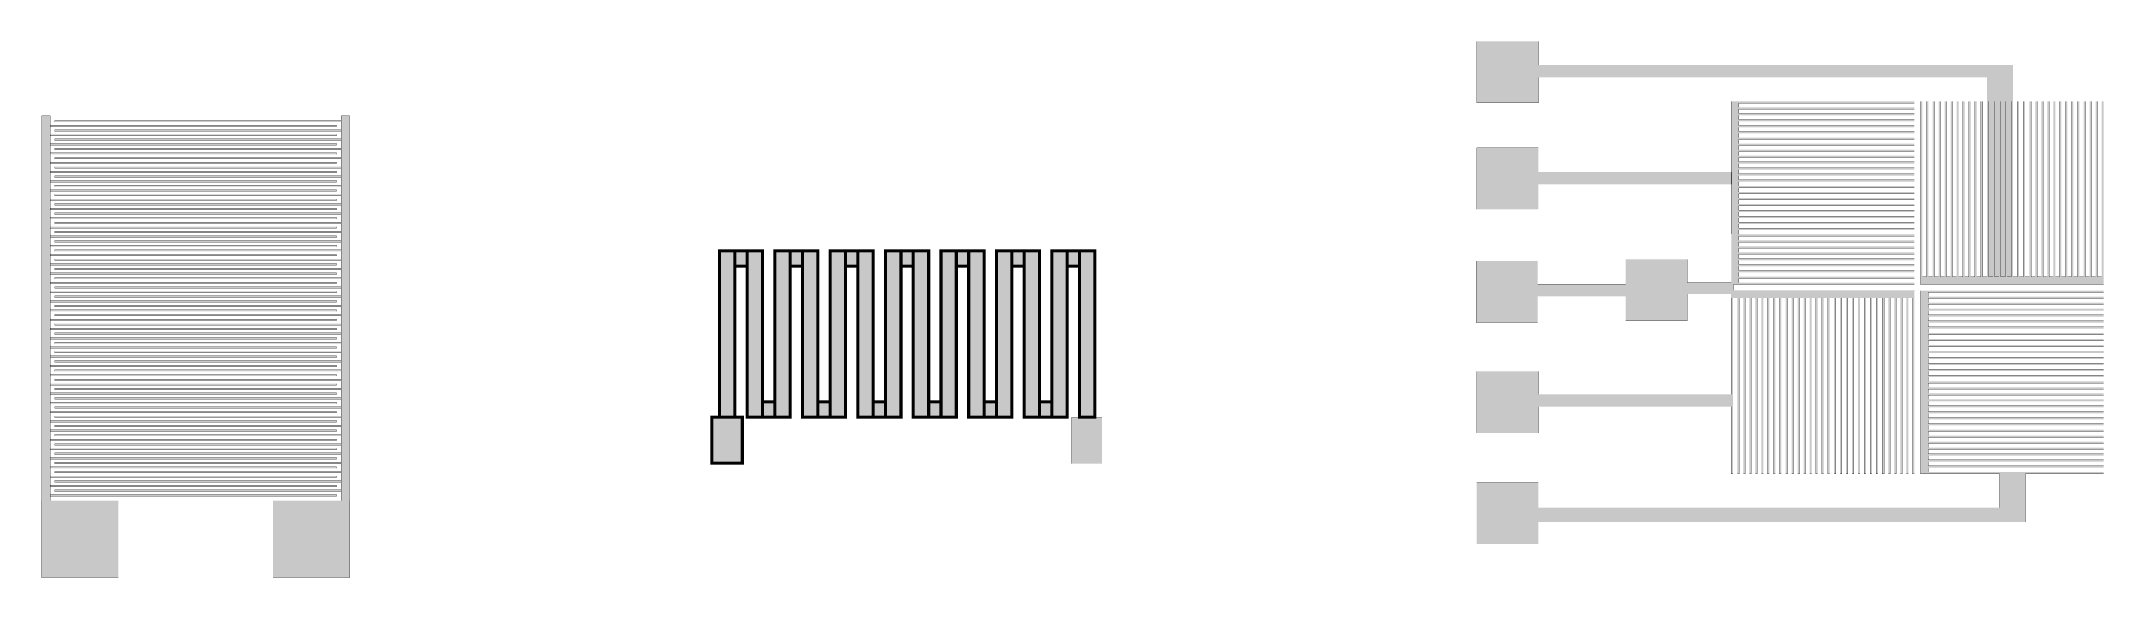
# Model space of a CAD drawing. Header units: millimetres. Extents: x -77.8 to -10.8, y 3.9 to 21.4.
import ezdxf

# ---------------------------------------------------------------- set-up
doc = ezdxf.new("R2010")
doc.units = ezdxf.units.MM
doc.header["$MEASUREMENT"] = 0
doc.layers.add('Top-Layer', color=7, linetype='Continuous', true_color=0xff0000)

msp = doc.modelspace()

# ---------------------------------------------------------------- hatches: boundary and pattern name
at = {"layer": 'Top-Layer'}
for points in [[(-14.565, 13.702), (-14.565, 19.468), (-14.565, 20.181), (-29.14, 20.181), (-29.14, 19.351), (-31.14, 19.351), (-31.14, 21.351), (-29.14, 21.351), (-29.14, 20.581), (-13.785, 20.581), (-13.719, 20.58), (-13.719, 19.404), (-13.72, 13.702), (-13.584, 13.702), (-13.584, 19.403), (-13.524, 19.403), (-13.524, 13.702), (-13.387, 13.702), (-13.387, 19.403), (-13.327, 19.403), (-13.327, 13.702), (-13.191, 13.702), (-13.191, 19.403), (-13.131, 19.403), (-13.131, 13.702), (-12.995, 13.702), (-12.995, 19.403), (-12.935, 19.403), (-12.935, 13.702), (-12.799, 13.702), (-12.799, 19.403), (-12.739, 19.403), (-12.739, 13.702), (-12.602, 13.702), (-12.602, 19.403), (-12.542, 19.403), (-12.542, 13.702), (-12.406, 13.702), (-12.406, 19.403), (-12.346, 19.403), (-12.346, 13.702), (-12.21, 13.702), (-12.21, 19.403), (-12.15, 19.403), (-12.15, 13.702), (-12.013, 13.702), (-12.013, 19.403), (-11.953, 19.403), (-11.953, 13.702), (-11.817, 13.702), (-11.817, 19.403), (-11.757, 19.403), (-11.757, 13.702), (-11.621, 13.702), (-11.621, 19.403), (-11.561, 19.403), (-11.561, 13.702), (-11.424, 13.702), (-11.424, 19.403), (-11.364, 19.403), (-11.364, 13.702), (-11.228, 13.702), (-11.228, 19.403), (-11.168, 19.403), (-11.168, 13.702), (-11.032, 13.702), (-11.032, 19.403), (-10.972, 19.403), (-10.972, 13.702), (-10.836, 13.702), (-10.836, 19.403), (-10.776, 19.403), (-10.776, 13.702), (-10.775, 13.452), (-16.725, 13.452), (-16.725, 13.702), (-16.725, 19.403), (-16.665, 19.403), (-16.665, 13.702), (-16.528, 13.702), (-16.528, 19.403), (-16.468, 19.403), (-16.468, 13.702), (-16.332, 13.702), (-16.332, 19.403), (-16.272, 19.403), (-16.272, 13.702), (-16.136, 13.702), (-16.136, 19.403), (-16.076, 19.403), (-16.076, 13.702), (-15.939, 13.702), (-15.939, 19.403), (-15.879, 19.403), (-15.879, 13.702), (-15.743, 13.702), (-15.743, 19.403), (-15.683, 19.403), (-15.683, 13.702), (-15.547, 13.702), (-15.547, 19.403), (-15.487, 19.403), (-15.487, 13.702), (-15.35, 13.702), (-15.35, 19.403), (-15.29, 19.403), (-15.29, 13.702), (-15.154, 13.702), (-15.154, 19.403), (-15.094, 19.403), (-15.094, 13.702), (-14.958, 13.702), (-14.958, 19.403), (-14.898, 19.403), (-14.898, 13.702), (-14.762, 13.702), (-14.762, 19.403), (-14.702, 19.403), (-14.702, 13.702)], [(-77.496, 18.93), (-77.496, 6.43), (-75.284, 6.43), (-75.284, 3.93), (-77.784, 3.93), (-77.784, 6.43), (-77.771, 6.43), (-77.771, 18.93)], [(-77.346, 18.73), (-68.046, 18.73), (-68.046, 18.78), (-77.346, 18.78)], [(-67.771, 18.93), (-67.771, 6.43), (-67.758, 6.43), (-67.758, 3.93), (-70.258, 3.93), (-70.258, 6.43), (-68.046, 6.43), (-68.046, 18.93)], [(-22.881, 13.144), (-24.305, 13.144), (-24.305, 12.271), (-26.305, 12.271), (-26.305, 14.271), (-24.305, 14.271), (-24.305, 13.517), (-22.874, 13.517), (-22.876, 19.404), (-22.626, 19.404), (-16.924, 19.402), (-16.924, 19.342), (-22.626, 19.342), (-22.626, 19.206), (-16.924, 19.206), (-16.924, 19.146), (-22.626, 19.146), (-22.626, 19.009), (-16.924, 19.009), (-16.924, 18.949), (-22.626, 18.949), (-22.626, 18.813), (-16.924, 18.813), (-16.924, 18.753), (-22.626, 18.753), (-22.626, 18.617), (-16.924, 18.617), (-16.924, 18.557), (-22.626, 18.557), (-22.626, 18.421), (-16.924, 18.421), (-16.924, 18.361), (-22.626, 18.361), (-22.626, 18.224), (-16.924, 18.224), (-16.924, 18.164), (-22.626, 18.164), (-22.626, 18.028), (-16.924, 18.028), (-16.924, 17.968), (-22.626, 17.968), (-22.626, 17.832), (-16.924, 17.832), (-16.924, 17.772), (-22.626, 17.772), (-22.626, 17.635), (-16.924, 17.635), (-16.924, 17.575), (-22.626, 17.575), (-22.626, 17.439), (-16.924, 17.439), (-16.924, 17.379), (-22.626, 17.379), (-22.626, 17.243), (-16.924, 17.243), (-16.924, 17.183), (-22.626, 17.183), (-22.626, 17.046), (-16.924, 17.046), (-16.924, 16.986), (-22.626, 16.986), (-22.626, 16.85), (-16.924, 16.85), (-16.924, 16.79), (-22.626, 16.79), (-22.626, 16.654), (-16.924, 16.654), (-16.924, 16.594), (-22.626, 16.594), (-22.626, 16.458), (-16.924, 16.458), (-16.924, 16.398), (-22.626, 16.398), (-22.626, 16.261), (-16.924, 16.261), (-16.924, 16.201), (-22.626, 16.201), (-22.626, 16.065), (-16.924, 16.065), (-16.924, 16.005), (-22.626, 16.005), (-22.626, 15.869), (-16.924, 15.869), (-16.924, 15.809), (-22.626, 15.809), (-22.626, 15.672), (-16.924, 15.672), (-16.924, 15.612), (-22.626, 15.612), (-22.626, 15.476), (-16.924, 15.476), (-16.924, 15.416), (-22.626, 15.416), (-22.626, 15.28), (-16.924, 15.28), (-16.924, 15.22), (-22.626, 15.22), (-22.626, 15.083), (-16.924, 15.083), (-16.924, 15.023), (-22.626, 15.023), (-22.626, 14.887), (-16.924, 14.887), (-16.924, 14.827), (-22.626, 14.827), (-22.626, 14.691), (-16.924, 14.691), (-16.924, 14.631), (-22.626, 14.631), (-22.626, 14.495), (-16.924, 14.495), (-16.924, 14.435), (-22.626, 14.435), (-22.626, 14.298), (-16.924, 14.298), (-16.924, 14.238), (-22.626, 14.238), (-22.626, 14.102), (-16.924, 14.102), (-16.924, 14.042), (-22.626, 14.042), (-22.626, 13.906), (-16.924, 13.906), (-16.924, 13.846), (-22.626, 13.846), (-22.626, 13.709), (-16.924, 13.709), (-16.924, 13.649), (-22.626, 13.649), (-22.626, 13.513), (-16.924, 13.513), (-16.924, 13.453), (-22.802, 13.453), (-22.802, 13.264), (-16.931, 13.264), (-16.931, 13.251), (-16.927, 13.251), (-16.927, 7.301), (-16.987, 7.301), (-16.987, 13.014), (-17.123, 13.014), (-17.123, 7.301), (-17.183, 7.301), (-17.183, 13.014), (-17.319, 13.014), (-17.319, 7.301), (-17.379, 7.301), (-17.379, 13.014), (-17.515, 13.014), (-17.515, 7.301), (-17.575, 7.301), (-17.575, 13.014), (-17.712, 13.014), (-17.712, 7.301), (-17.772, 7.301), (-17.772, 13.014), (-17.908, 13.014), (-17.908, 7.301), (-17.968, 7.301), (-17.968, 13.014), (-18.104, 13.014), (-18.104, 7.301), (-18.164, 7.301), (-18.164, 13.014), (-18.301, 13.014), (-18.301, 7.301), (-18.361, 7.301), (-18.361, 13.014), (-18.497, 13.014), (-18.497, 7.301), (-18.557, 7.301), (-18.557, 13.014), (-18.693, 13.014), (-18.693, 7.301), (-18.753, 7.301), (-18.753, 13.014), (-18.89, 13.014), (-18.89, 7.301), (-18.95, 7.301), (-18.95, 13.014), (-19.086, 13.014), (-19.086, 7.301), (-19.146, 7.301), (-19.146, 13.014), (-19.282, 13.014), (-19.282, 7.301), (-19.342, 7.301), (-19.342, 13.014), (-19.478, 13.014), (-19.478, 7.301), (-19.538, 7.301), (-19.538, 13.014), (-19.675, 13.014), (-19.675, 7.301), (-19.735, 7.301), (-19.735, 13.014), (-19.871, 13.014), (-19.871, 7.301), (-19.931, 7.301), (-19.931, 13.014), (-20.067, 13.014), (-20.067, 7.301), (-20.127, 7.301), (-20.127, 13.014), (-20.264, 13.014), (-20.264, 7.301), (-20.324, 7.301), (-20.324, 13.014), (-20.46, 13.014), (-20.46, 7.301), (-20.52, 7.301), (-20.52, 13.014), (-20.656, 13.014), (-20.656, 7.301), (-20.716, 7.301), (-20.716, 13.014), (-20.853, 13.014), (-20.853, 7.301), (-20.913, 7.301), (-20.913, 13.014), (-21.049, 13.014), (-21.049, 7.301), (-21.109, 7.301), (-21.109, 13.014), (-21.245, 13.014), (-21.245, 7.301), (-21.305, 7.301), (-21.305, 13.014), (-21.441, 13.014), (-21.441, 7.301), (-21.501, 7.301), (-21.501, 13.014), (-21.638, 13.014), (-21.638, 7.301), (-21.698, 7.301), (-21.698, 13.014), (-21.834, 13.014), (-21.834, 7.301), (-21.894, 7.301), (-21.894, 13.014), (-22.03, 13.014), (-22.03, 7.301), (-22.09, 7.301), (-22.09, 13.014), (-22.227, 13.014), (-22.227, 7.301), (-22.287, 7.301), (-22.287, 13.014), (-22.423, 13.014), (-22.423, 7.301), (-22.483, 7.301), (-22.483, 13.014), (-22.619, 13.014), (-22.619, 7.301), (-22.679, 7.301), (-22.679, 13.014), (-22.816, 13.014), (-22.816, 7.301), (-22.876, 7.301), (-22.876, 9.481), (-29.139, 9.481), (-29.139, 8.629), (-31.139, 8.629), (-31.139, 10.629), (-29.139, 10.629), (-29.139, 9.881), (-22.876, 9.881), (-22.876, 13.014), (-22.881, 13.014)], [(-77.496, 18.58), (-68.196, 18.58), (-68.196, 18.63), (-77.496, 18.63)], [(-77.496, 18.28), (-68.196, 18.28), (-68.196, 18.33), (-77.496, 18.33)], [(-77.346, 18.43), (-68.046, 18.43), (-68.046, 18.48), (-77.346, 18.48)], [(-77.346, 18.13), (-68.046, 18.13), (-68.046, 18.18), (-77.346, 18.18)], [(-77.496, 17.98), (-68.196, 17.98), (-68.196, 18.03), (-77.496, 18.03)], [(-77.496, 17.68), (-68.196, 17.68), (-68.196, 17.73), (-77.496, 17.73)], [(-77.496, 17.38), (-68.196, 17.38), (-68.196, 17.43), (-77.496, 17.43)], [(-77.346, 17.83), (-68.046, 17.83), (-68.046, 17.88), (-77.346, 17.88)], [(-77.346, 17.53), (-68.046, 17.53), (-68.046, 17.58), (-77.346, 17.58)], [(-22.868, 16.706), (-29.142, 16.706), (-29.142, 15.892), (-31.142, 15.892), (-31.142, 17.892), (-29.142, 17.892), (-29.142, 17.106), (-22.868, 17.106)], [(-77.496, 17.08), (-68.196, 17.08), (-68.196, 17.13), (-77.496, 17.13)], [(-77.496, 16.78), (-68.196, 16.78), (-68.196, 16.83), (-77.496, 16.83)], [(-77.346, 17.23), (-68.046, 17.23), (-68.046, 17.28), (-77.346, 17.28)], [(-77.346, 16.93), (-68.046, 16.93), (-68.046, 16.98), (-77.346, 16.98)], [(-77.496, 16.48), (-68.196, 16.48), (-68.196, 16.53), (-77.496, 16.53)], [(-77.496, 16.18), (-68.196, 16.18), (-68.196, 16.23), (-77.496, 16.23)], [(-77.346, 16.63), (-68.046, 16.63), (-68.046, 16.68), (-77.346, 16.68)], [(-77.346, 16.33), (-68.046, 16.33), (-68.046, 16.38), (-77.346, 16.38)], [(-77.496, 15.88), (-68.196, 15.88), (-68.196, 15.93), (-77.496, 15.93)], [(-77.496, 15.58), (-68.196, 15.58), (-68.196, 15.63), (-77.496, 15.63)], [(-77.346, 16.03), (-68.046, 16.03), (-68.046, 16.08), (-77.346, 16.08)], [(-77.346, 15.73), (-68.046, 15.73), (-68.046, 15.78), (-77.346, 15.78)], [(-77.346, 15.43), (-68.046, 15.43), (-68.046, 15.48), (-77.346, 15.48)], [(-77.496, 15.28), (-68.196, 15.28), (-68.196, 15.33), (-77.496, 15.33)], [(-77.496, 14.98), (-68.196, 14.98), (-68.196, 15.03), (-77.496, 15.03)], [(-77.346, 15.13), (-68.046, 15.13), (-68.046, 15.18), (-77.346, 15.18)], [(-77.346, 14.83), (-68.046, 14.83), (-68.046, 14.88), (-77.346, 14.88)], [(-77.496, 14.68), (-68.196, 14.68), (-68.196, 14.73), (-77.496, 14.73)], [(-77.496, 14.38), (-68.196, 14.38), (-68.196, 14.43), (-77.496, 14.43)], [(-77.496, 14.08), (-68.196, 14.08), (-68.196, 14.13), (-77.496, 14.13)], [(-77.346, 14.53), (-68.046, 14.53), (-68.046, 14.58), (-77.346, 14.58)], [(-77.346, 14.23), (-68.046, 14.23), (-68.046, 14.28), (-77.346, 14.28)], [(-55.253, 14.044), (-55.253, 9.144), (-55.007, 9.144), (-55.007, 7.644), (-55.999, 7.644), (-55.999, 9.144), (-55.753, 9.144), (-55.753, 14.544), (-54.353, 14.544), (-54.353, 9.644), (-53.953, 9.644), (-53.953, 14.544), (-52.553, 14.544), (-52.553, 9.644), (-52.153, 9.644), (-52.153, 14.544), (-50.753, 14.544), (-50.753, 9.644), (-50.353, 9.644), (-50.353, 14.544), (-48.953, 14.544), (-48.953, 9.644), (-48.553, 9.644), (-48.553, 14.544), (-47.153, 14.544), (-47.153, 9.644), (-46.753, 9.644), (-46.753, 14.544), (-45.353, 14.544), (-45.353, 9.644), (-44.953, 9.644), (-44.953, 14.544), (-43.553, 14.544), (-43.553, 9.144), (-44.053, 9.144), (-44.053, 14.044), (-44.453, 14.044), (-44.453, 9.144), (-45.853, 9.144), (-45.853, 14.044), (-46.253, 14.044), (-46.253, 9.144), (-47.653, 9.144), (-47.653, 14.044), (-48.053, 14.044), (-48.053, 9.144), (-49.453, 9.144), (-49.453, 14.044), (-49.853, 14.044), (-49.853, 9.144), (-51.253, 9.144), (-51.253, 14.044), (-51.653, 14.044), (-51.653, 9.144), (-53.053, 9.144), (-53.053, 14.044), (-53.453, 14.044), (-53.453, 9.144), (-54.853, 9.144), (-54.853, 14.044)], [(-26.305, 13.065), (-29.165, 13.065), (-29.165, 12.216), (-31.165, 12.216), (-31.165, 14.216), (-29.165, 14.216), (-29.165, 13.465), (-26.305, 13.465)], [(-77.496, 13.78), (-68.196, 13.78), (-68.196, 13.83), (-77.496, 13.83)], [(-77.496, 13.48), (-68.196, 13.48), (-68.196, 13.53), (-77.496, 13.53)], [(-77.346, 13.93), (-68.046, 13.93), (-68.046, 13.98), (-77.346, 13.98)], [(-77.346, 13.63), (-68.046, 13.63), (-68.046, 13.68), (-77.346, 13.68)], [(-77.496, 13.18), (-68.196, 13.18), (-68.196, 13.23), (-77.496, 13.23)], [(-77.496, 12.88), (-68.196, 12.88), (-68.196, 12.93), (-77.496, 12.93)], [(-77.346, 13.33), (-68.046, 13.33), (-68.046, 13.38), (-77.346, 13.38)], [(-77.346, 13.03), (-68.046, 13.03), (-68.046, 13.08), (-77.346, 13.08)], [(-77.346, 12.73), (-68.046, 12.73), (-68.046, 12.78), (-77.346, 12.78)], [(-14.16, 6.204), (-14.16, 7.303), (-16.475, 7.303), (-16.725, 7.303), (-16.725, 13.253), (-16.475, 13.253), (-10.773, 13.252), (-10.773, 13.192), (-16.475, 13.192), (-16.475, 13.056), (-10.773, 13.056), (-10.773, 12.996), (-16.475, 12.996), (-16.475, 12.86), (-10.773, 12.86), (-10.773, 12.8), (-16.475, 12.8), (-16.475, 12.664), (-10.773, 12.664), (-10.773, 12.604), (-16.475, 12.604), (-16.475, 12.467), (-10.773, 12.467), (-10.773, 12.407), (-16.475, 12.407), (-16.475, 12.271), (-10.773, 12.271), (-10.773, 12.211), (-16.475, 12.211), (-16.475, 12.075), (-10.773, 12.075), (-10.773, 12.015), (-16.475, 12.015), (-16.475, 11.878), (-10.773, 11.878), (-10.773, 11.818), (-16.475, 11.818), (-16.475, 11.682), (-10.773, 11.682), (-10.773, 11.622), (-16.475, 11.622), (-16.475, 11.486), (-10.773, 11.486), (-10.773, 11.426), (-16.475, 11.426), (-16.475, 11.289), (-10.773, 11.289), (-10.773, 11.229), (-16.475, 11.229), (-16.475, 11.093), (-10.773, 11.093), (-10.773, 11.033), (-16.475, 11.033), (-16.475, 10.897), (-10.773, 10.897), (-10.773, 10.837), (-16.475, 10.837), (-16.475, 10.701), (-10.773, 10.701), (-10.773, 10.641), (-16.475, 10.641), (-16.475, 10.504), (-10.773, 10.504), (-10.773, 10.444), (-16.475, 10.444), (-16.475, 10.308), (-10.773, 10.308), (-10.773, 10.248), (-16.475, 10.248), (-16.475, 10.112), (-10.773, 10.112), (-10.773, 10.052), (-16.475, 10.052), (-16.475, 9.915), (-10.773, 9.915), (-10.773, 9.855), (-16.475, 9.855), (-16.475, 9.719), (-10.773, 9.719), (-10.773, 9.659), (-16.475, 9.659), (-16.475, 9.523), (-10.773, 9.523), (-10.773, 9.463), (-16.475, 9.463), (-16.475, 9.326), (-10.773, 9.326), (-10.773, 9.266), (-16.475, 9.266), (-16.475, 9.13), (-10.773, 9.13), (-10.773, 9.07), (-16.475, 9.07), (-16.475, 8.934), (-10.773, 8.934), (-10.773, 8.874), (-16.475, 8.874), (-16.475, 8.738), (-10.773, 8.738), (-10.773, 8.678), (-16.475, 8.678), (-16.475, 8.541), (-10.773, 8.541), (-10.773, 8.481), (-16.475, 8.481), (-16.475, 8.345), (-10.773, 8.345), (-10.773, 8.285), (-16.475, 8.285), (-16.475, 8.149), (-10.773, 8.149), (-10.773, 8.089), (-16.475, 8.089), (-16.475, 7.952), (-10.773, 7.952), (-10.773, 7.892), (-16.475, 7.892), (-16.475, 7.756), (-10.773, 7.756), (-10.773, 7.696), (-16.475, 7.696), (-16.475, 7.56), (-10.773, 7.56), (-10.773, 7.5), (-16.475, 7.5), (-16.475, 7.363), (-10.773, 7.363), (-10.773, 7.303), (-13.314, 7.303), (-13.314, 6.146), (-13.314, 5.734), (-29.144, 5.734), (-29.144, 5.022), (-31.144, 5.022), (-31.144, 7.022), (-29.144, 7.022), (-29.144, 6.204)], [(-77.496, 12.58), (-68.196, 12.58), (-68.196, 12.63), (-77.496, 12.63)], [(-77.496, 12.28), (-68.196, 12.28), (-68.196, 12.33), (-77.496, 12.33)], [(-77.346, 12.43), (-68.046, 12.43), (-68.046, 12.48), (-77.346, 12.48)], [(-77.346, 12.13), (-68.046, 12.13), (-68.046, 12.18), (-77.346, 12.18)], [(-77.496, 11.98), (-68.196, 11.98), (-68.196, 12.03), (-77.496, 12.03)], [(-77.496, 11.68), (-68.196, 11.68), (-68.196, 11.73), (-77.496, 11.73)], [(-77.496, 11.38), (-68.196, 11.38), (-68.196, 11.43), (-77.496, 11.43)], [(-77.346, 11.83), (-68.046, 11.83), (-68.046, 11.88), (-77.346, 11.88)], [(-77.346, 11.53), (-68.046, 11.53), (-68.046, 11.58), (-77.346, 11.58)], [(-77.496, 11.08), (-68.196, 11.08), (-68.196, 11.13), (-77.496, 11.13)], [(-77.496, 10.78), (-68.196, 10.78), (-68.196, 10.83), (-77.496, 10.83)], [(-77.346, 11.23), (-68.046, 11.23), (-68.046, 11.28), (-77.346, 11.28)], [(-77.346, 10.93), (-68.046, 10.93), (-68.046, 10.98), (-77.346, 10.98)], [(-77.496, 10.48), (-68.196, 10.48), (-68.196, 10.53), (-77.496, 10.53)], [(-77.496, 10.18), (-68.196, 10.18), (-68.196, 10.23), (-77.496, 10.23)], [(-77.346, 10.63), (-68.046, 10.63), (-68.046, 10.68), (-77.346, 10.68)], [(-77.346, 10.33), (-68.046, 10.33), (-68.046, 10.38), (-77.346, 10.38)], [(-77.346, 10.03), (-68.046, 10.03), (-68.046, 10.08), (-77.346, 10.08)], [(-77.496, 9.88), (-68.196, 9.88), (-68.196, 9.93), (-77.496, 9.93)], [(-77.496, 9.58), (-68.196, 9.58), (-68.196, 9.63), (-77.496, 9.63)], [(-77.346, 9.73), (-68.046, 9.73), (-68.046, 9.78), (-77.346, 9.78)], [(-77.346, 9.43), (-68.046, 9.43), (-68.046, 9.48), (-77.346, 9.48)], [(-77.496, 9.28), (-68.196, 9.28), (-68.196, 9.33), (-77.496, 9.33)], [(-77.496, 8.98), (-68.196, 8.98), (-68.196, 9.03), (-77.496, 9.03)], [(-77.496, 8.68), (-68.196, 8.68), (-68.196, 8.73), (-77.496, 8.73)], [(-77.346, 9.13), (-68.046, 9.13), (-68.046, 9.18), (-77.346, 9.18)], [(-77.346, 8.83), (-68.046, 8.83), (-68.046, 8.88), (-77.346, 8.88)], [(-44.311, 7.632), (-43.319, 7.632), (-43.319, 9.132), (-44.311, 9.132)], [(-77.496, 8.38), (-68.196, 8.38), (-68.196, 8.43), (-77.496, 8.43)], [(-77.496, 8.08), (-68.196, 8.08), (-68.196, 8.13), (-77.496, 8.13)], [(-77.346, 8.53), (-68.046, 8.53), (-68.046, 8.58), (-77.346, 8.58)], [(-77.346, 8.23), (-68.046, 8.23), (-68.046, 8.28), (-77.346, 8.28)], [(-77.496, 7.78), (-68.196, 7.78), (-68.196, 7.83), (-77.496, 7.83)], [(-77.496, 7.48), (-68.196, 7.48), (-68.196, 7.53), (-77.496, 7.53)], [(-77.346, 7.93), (-68.046, 7.93), (-68.046, 7.98), (-77.346, 7.98)], [(-77.346, 7.63), (-68.046, 7.63), (-68.046, 7.68), (-77.346, 7.68)], [(-77.346, 7.33), (-68.046, 7.33), (-68.046, 7.38), (-77.346, 7.38)], [(-77.496, 7.18), (-68.196, 7.18), (-68.196, 7.23), (-77.496, 7.23)], [(-77.496, 6.88), (-68.196, 6.88), (-68.196, 6.93), (-77.496, 6.93)], [(-77.346, 7.03), (-68.046, 7.03), (-68.046, 7.08), (-77.346, 7.08)], [(-77.346, 6.73), (-68.046, 6.73), (-68.046, 6.78), (-77.346, 6.78)], [(-77.496, 6.58), (-68.196, 6.58), (-68.196, 6.63), (-77.496, 6.63)]]:
    msp.add_hatch(color=256, dxfattribs=at).paths.add_polyline_path(points)
h = msp.add_hatch(color=256, dxfattribs=at)
h.paths.add_polyline_path([(-14.565, 13.702), (-14.565, 19.468), (-14.565, 20.181), (-29.14, 20.181), (-29.14, 19.351), (-31.14, 19.351), (-31.14, 21.351), (-29.14, 21.351), (-29.14, 20.581), (-13.785, 20.581), (-13.719, 20.58), (-13.719, 19.404), (-13.72, 13.702), (-13.584, 13.702), (-13.584, 19.403), (-13.524, 19.403), (-13.524, 13.702), (-13.387, 13.702), (-13.387, 19.403), (-13.327, 19.403), (-13.327, 13.702), (-13.191, 13.702), (-13.191, 19.403), (-13.131, 19.403), (-13.131, 13.702), (-12.995, 13.702), (-12.995, 19.403), (-12.935, 19.403), (-12.935, 13.702), (-12.799, 13.702), (-12.799, 19.403), (-12.739, 19.403), (-12.739, 13.702), (-12.602, 13.702), (-12.602, 19.403), (-12.542, 19.403), (-12.542, 13.702), (-12.406, 13.702), (-12.406, 19.403), (-12.346, 19.403), (-12.346, 13.702), (-12.21, 13.702), (-12.21, 19.403), (-12.15, 19.403), (-12.15, 13.702), (-12.013, 13.702), (-12.013, 19.403), (-11.953, 19.403), (-11.953, 13.702), (-11.817, 13.702), (-11.817, 19.403), (-11.757, 19.403), (-11.757, 13.702), (-11.621, 13.702), (-11.621, 19.403), (-11.561, 19.403), (-11.561, 13.702), (-11.424, 13.702), (-11.424, 19.403), (-11.364, 19.403), (-11.364, 13.702), (-11.228, 13.702), (-11.228, 19.403), (-11.168, 19.403), (-11.168, 13.702), (-11.032, 13.702), (-11.032, 19.403), (-10.972, 19.403), (-10.972, 13.702), (-10.836, 13.702), (-10.836, 19.403), (-10.776, 19.403), (-10.776, 13.702), (-10.775, 13.452), (-16.725, 13.452), (-16.725, 13.702), (-16.725, 19.403), (-16.665, 19.403), (-16.665, 13.702), (-16.528, 13.702), (-16.528, 19.403), (-16.468, 19.403), (-16.468, 13.702), (-16.332, 13.702), (-16.332, 19.403), (-16.272, 19.403), (-16.272, 13.702), (-16.136, 13.702), (-16.136, 19.403), (-16.076, 19.403), (-16.076, 13.702), (-15.939, 13.702), (-15.939, 19.403), (-15.879, 19.403), (-15.879, 13.702), (-15.743, 13.702), (-15.743, 19.403), (-15.683, 19.403), (-15.683, 13.702), (-15.547, 13.702), (-15.547, 19.403), (-15.487, 19.403), (-15.487, 13.702), (-15.35, 13.702), (-15.35, 19.403), (-15.29, 19.403), (-15.29, 13.702), (-15.154, 13.702), (-15.154, 19.403), (-15.094, 19.403), (-15.094, 13.702), (-14.958, 13.702), (-14.958, 19.403), (-14.898, 19.403), (-14.898, 13.702), (-14.762, 13.702), (-14.762, 19.403), (-14.702, 19.403), (-14.702, 13.702)])
h.paths.add_polyline_path([(-14.369, 19.404), (-14.505, 19.404), (-14.505, 13.702), (-14.369, 13.702)])
h = msp.add_hatch(color=256, dxfattribs=at)
h.paths.add_polyline_path([(-14.565, 13.702), (-14.565, 19.468), (-14.565, 20.181), (-29.14, 20.181), (-29.14, 19.351), (-31.14, 19.351), (-31.14, 21.351), (-29.14, 21.351), (-29.14, 20.581), (-13.785, 20.581), (-13.719, 20.58), (-13.719, 19.404), (-13.72, 13.702), (-13.584, 13.702), (-13.584, 19.403), (-13.524, 19.403), (-13.524, 13.702), (-13.387, 13.702), (-13.387, 19.403), (-13.327, 19.403), (-13.327, 13.702), (-13.191, 13.702), (-13.191, 19.403), (-13.131, 19.403), (-13.131, 13.702), (-12.995, 13.702), (-12.995, 19.403), (-12.935, 19.403), (-12.935, 13.702), (-12.799, 13.702), (-12.799, 19.403), (-12.739, 19.403), (-12.739, 13.702), (-12.602, 13.702), (-12.602, 19.403), (-12.542, 19.403), (-12.542, 13.702), (-12.406, 13.702), (-12.406, 19.403), (-12.346, 19.403), (-12.346, 13.702), (-12.21, 13.702), (-12.21, 19.403), (-12.15, 19.403), (-12.15, 13.702), (-12.013, 13.702), (-12.013, 19.403), (-11.953, 19.403), (-11.953, 13.702), (-11.817, 13.702), (-11.817, 19.403), (-11.757, 19.403), (-11.757, 13.702), (-11.621, 13.702), (-11.621, 19.403), (-11.561, 19.403), (-11.561, 13.702), (-11.424, 13.702), (-11.424, 19.403), (-11.364, 19.403), (-11.364, 13.702), (-11.228, 13.702), (-11.228, 19.403), (-11.168, 19.403), (-11.168, 13.702), (-11.032, 13.702), (-11.032, 19.403), (-10.972, 19.403), (-10.972, 13.702), (-10.836, 13.702), (-10.836, 19.403), (-10.776, 19.403), (-10.776, 13.702), (-10.775, 13.452), (-16.725, 13.452), (-16.725, 13.702), (-16.725, 19.403), (-16.665, 19.403), (-16.665, 13.702), (-16.528, 13.702), (-16.528, 19.403), (-16.468, 19.403), (-16.468, 13.702), (-16.332, 13.702), (-16.332, 19.403), (-16.272, 19.403), (-16.272, 13.702), (-16.136, 13.702), (-16.136, 19.403), (-16.076, 19.403), (-16.076, 13.702), (-15.939, 13.702), (-15.939, 19.403), (-15.879, 19.403), (-15.879, 13.702), (-15.743, 13.702), (-15.743, 19.403), (-15.683, 19.403), (-15.683, 13.702), (-15.547, 13.702), (-15.547, 19.403), (-15.487, 19.403), (-15.487, 13.702), (-15.35, 13.702), (-15.35, 19.403), (-15.29, 19.403), (-15.29, 13.702), (-15.154, 13.702), (-15.154, 19.403), (-15.094, 19.403), (-15.094, 13.702), (-14.958, 13.702), (-14.958, 19.403), (-14.898, 19.403), (-14.898, 13.702), (-14.762, 13.702), (-14.762, 19.403), (-14.702, 19.403), (-14.702, 13.702)])
h.paths.add_polyline_path([(-14.369, 19.404), (-14.505, 19.404), (-14.505, 13.702), (-14.369, 13.702)])
h.paths.add_polyline_path([(-14.173, 19.404), (-14.309, 19.404), (-14.309, 13.702), (-14.173, 13.702)])
h = msp.add_hatch(color=256, dxfattribs=at)
h.paths.add_polyline_path([(-14.565, 13.702), (-14.565, 19.468), (-14.565, 20.181), (-29.14, 20.181), (-29.14, 19.351), (-31.14, 19.351), (-31.14, 21.351), (-29.14, 21.351), (-29.14, 20.581), (-13.785, 20.581), (-13.719, 20.58), (-13.719, 19.404), (-13.72, 13.702), (-13.584, 13.702), (-13.584, 19.403), (-13.524, 19.403), (-13.524, 13.702), (-13.387, 13.702), (-13.387, 19.403), (-13.327, 19.403), (-13.327, 13.702), (-13.191, 13.702), (-13.191, 19.403), (-13.131, 19.403), (-13.131, 13.702), (-12.995, 13.702), (-12.995, 19.403), (-12.935, 19.403), (-12.935, 13.702), (-12.799, 13.702), (-12.799, 19.403), (-12.739, 19.403), (-12.739, 13.702), (-12.602, 13.702), (-12.602, 19.403), (-12.542, 19.403), (-12.542, 13.702), (-12.406, 13.702), (-12.406, 19.403), (-12.346, 19.403), (-12.346, 13.702), (-12.21, 13.702), (-12.21, 19.403), (-12.15, 19.403), (-12.15, 13.702), (-12.013, 13.702), (-12.013, 19.403), (-11.953, 19.403), (-11.953, 13.702), (-11.817, 13.702), (-11.817, 19.403), (-11.757, 19.403), (-11.757, 13.702), (-11.621, 13.702), (-11.621, 19.403), (-11.561, 19.403), (-11.561, 13.702), (-11.424, 13.702), (-11.424, 19.403), (-11.364, 19.403), (-11.364, 13.702), (-11.228, 13.702), (-11.228, 19.403), (-11.168, 19.403), (-11.168, 13.702), (-11.032, 13.702), (-11.032, 19.403), (-10.972, 19.403), (-10.972, 13.702), (-10.836, 13.702), (-10.836, 19.403), (-10.776, 19.403), (-10.776, 13.702), (-10.775, 13.452), (-16.725, 13.452), (-16.725, 13.702), (-16.725, 19.403), (-16.665, 19.403), (-16.665, 13.702), (-16.528, 13.702), (-16.528, 19.403), (-16.468, 19.403), (-16.468, 13.702), (-16.332, 13.702), (-16.332, 19.403), (-16.272, 19.403), (-16.272, 13.702), (-16.136, 13.702), (-16.136, 19.403), (-16.076, 19.403), (-16.076, 13.702), (-15.939, 13.702), (-15.939, 19.403), (-15.879, 19.403), (-15.879, 13.702), (-15.743, 13.702), (-15.743, 19.403), (-15.683, 19.403), (-15.683, 13.702), (-15.547, 13.702), (-15.547, 19.403), (-15.487, 19.403), (-15.487, 13.702), (-15.35, 13.702), (-15.35, 19.403), (-15.29, 19.403), (-15.29, 13.702), (-15.154, 13.702), (-15.154, 19.403), (-15.094, 19.403), (-15.094, 13.702), (-14.958, 13.702), (-14.958, 19.403), (-14.898, 19.403), (-14.898, 13.702), (-14.762, 13.702), (-14.762, 19.403), (-14.702, 19.403), (-14.702, 13.702)])
h.paths.add_polyline_path([(-14.369, 19.404), (-14.505, 19.404), (-14.505, 13.702), (-14.369, 13.702)])
h.paths.add_polyline_path([(-14.173, 19.404), (-14.309, 19.404), (-14.309, 13.702), (-14.173, 13.702)])
h.paths.add_polyline_path([(-13.976, 19.404), (-14.113, 19.404), (-14.113, 13.702), (-13.976, 13.702)])
h = msp.add_hatch(color=256, dxfattribs=at)
h.paths.add_polyline_path([(-14.565, 13.702), (-14.565, 19.468), (-14.565, 20.181), (-29.14, 20.181), (-29.14, 19.351), (-31.14, 19.351), (-31.14, 21.351), (-29.14, 21.351), (-29.14, 20.581), (-13.785, 20.581), (-13.719, 20.58), (-13.719, 19.404), (-13.72, 13.702), (-13.584, 13.702), (-13.584, 19.403), (-13.524, 19.403), (-13.524, 13.702), (-13.387, 13.702), (-13.387, 19.403), (-13.327, 19.403), (-13.327, 13.702), (-13.191, 13.702), (-13.191, 19.403), (-13.131, 19.403), (-13.131, 13.702), (-12.995, 13.702), (-12.995, 19.403), (-12.935, 19.403), (-12.935, 13.702), (-12.799, 13.702), (-12.799, 19.403), (-12.739, 19.403), (-12.739, 13.702), (-12.602, 13.702), (-12.602, 19.403), (-12.542, 19.403), (-12.542, 13.702), (-12.406, 13.702), (-12.406, 19.403), (-12.346, 19.403), (-12.346, 13.702), (-12.21, 13.702), (-12.21, 19.403), (-12.15, 19.403), (-12.15, 13.702), (-12.013, 13.702), (-12.013, 19.403), (-11.953, 19.403), (-11.953, 13.702), (-11.817, 13.702), (-11.817, 19.403), (-11.757, 19.403), (-11.757, 13.702), (-11.621, 13.702), (-11.621, 19.403), (-11.561, 19.403), (-11.561, 13.702), (-11.424, 13.702), (-11.424, 19.403), (-11.364, 19.403), (-11.364, 13.702), (-11.228, 13.702), (-11.228, 19.403), (-11.168, 19.403), (-11.168, 13.702), (-11.032, 13.702), (-11.032, 19.403), (-10.972, 19.403), (-10.972, 13.702), (-10.836, 13.702), (-10.836, 19.403), (-10.776, 19.403), (-10.776, 13.702), (-10.775, 13.452), (-16.725, 13.452), (-16.725, 13.702), (-16.725, 19.403), (-16.665, 19.403), (-16.665, 13.702), (-16.528, 13.702), (-16.528, 19.403), (-16.468, 19.403), (-16.468, 13.702), (-16.332, 13.702), (-16.332, 19.403), (-16.272, 19.403), (-16.272, 13.702), (-16.136, 13.702), (-16.136, 19.403), (-16.076, 19.403), (-16.076, 13.702), (-15.939, 13.702), (-15.939, 19.403), (-15.879, 19.403), (-15.879, 13.702), (-15.743, 13.702), (-15.743, 19.403), (-15.683, 19.403), (-15.683, 13.702), (-15.547, 13.702), (-15.547, 19.403), (-15.487, 19.403), (-15.487, 13.702), (-15.35, 13.702), (-15.35, 19.403), (-15.29, 19.403), (-15.29, 13.702), (-15.154, 13.702), (-15.154, 19.403), (-15.094, 19.403), (-15.094, 13.702), (-14.958, 13.702), (-14.958, 19.403), (-14.898, 19.403), (-14.898, 13.702), (-14.762, 13.702), (-14.762, 19.403), (-14.702, 19.403), (-14.702, 13.702)])
h.paths.add_polyline_path([(-14.369, 19.404), (-14.505, 19.404), (-14.505, 13.702), (-14.369, 13.702)])
h.paths.add_polyline_path([(-14.173, 19.404), (-14.309, 19.404), (-14.309, 13.702), (-14.173, 13.702)])
h.paths.add_polyline_path([(-13.976, 19.404), (-14.113, 19.404), (-14.113, 13.702), (-13.976, 13.702)])
h.paths.add_polyline_path([(-13.78, 19.404), (-13.916, 19.404), (-13.916, 13.702), (-13.78, 13.702)])

# ---------------------------------------------------------------- linework, layer by layer
for points, const_width in [([(-14.565, 13.702), (-14.565, 19.468), (-14.565, 20.181), (-29.14, 20.181), (-29.14, 19.351), (-31.14, 19.351), (-31.14, 21.351), (-29.14, 21.351), (-29.14, 20.581), (-13.785, 20.581), (-13.719, 20.58), (-13.719, 19.404), (-13.72, 13.702), (-13.584, 13.702), (-13.584, 19.403), (-13.524, 19.403), (-13.524, 13.702), (-13.387, 13.702), (-13.387, 19.403), (-13.327, 19.403), (-13.327, 13.702), (-13.191, 13.702), (-13.191, 19.403), (-13.131, 19.403), (-13.131, 13.702), (-12.995, 13.702), (-12.995, 19.403), (-12.935, 19.403), (-12.935, 13.702), (-12.799, 13.702), (-12.799, 19.403), (-12.739, 19.403), (-12.739, 13.702), (-12.602, 13.702), (-12.602, 19.403), (-12.542, 19.403), (-12.542, 13.702), (-12.406, 13.702), (-12.406, 19.403), (-12.346, 19.403), (-12.346, 13.702), (-12.21, 13.702), (-12.21, 19.403), (-12.15, 19.403), (-12.15, 13.702), (-12.013, 13.702), (-12.013, 19.403), (-11.953, 19.403), (-11.953, 13.702), (-11.817, 13.702), (-11.817, 19.403), (-11.757, 19.403), (-11.757, 13.702), (-11.621, 13.702), (-11.621, 19.403), (-11.561, 19.403), (-11.561, 13.702), (-11.424, 13.702), (-11.424, 19.403), (-11.364, 19.403), (-11.364, 13.702), (-11.228, 13.702), (-11.228, 19.403), (-11.168, 19.403), (-11.168, 13.702), (-11.032, 13.702), (-11.032, 19.403), (-10.972, 19.403), (-10.972, 13.702), (-10.836, 13.702), (-10.836, 19.403), (-10.776, 19.403), (-10.776, 13.702), (-10.775, 13.452), (-16.725, 13.452), (-16.725, 13.702), (-16.725, 19.403), (-16.665, 19.403), (-16.665, 13.702), (-16.528, 13.702), (-16.528, 19.403), (-16.468, 19.403), (-16.468, 13.702), (-16.332, 13.702), (-16.332, 19.403), (-16.272, 19.403), (-16.272, 13.702), (-16.136, 13.702), (-16.136, 19.403), (-16.076, 19.403), (-16.076, 13.702), (-15.939, 13.702), (-15.939, 19.403), (-15.879, 19.403), (-15.879, 13.702), (-15.743, 13.702), (-15.743, 19.403), (-15.683, 19.403), (-15.683, 13.702), (-15.547, 13.702), (-15.547, 19.403), (-15.487, 19.403), (-15.487, 13.702), (-15.35, 13.702), (-15.35, 19.403), (-15.29, 19.403), (-15.29, 13.702), (-15.154, 13.702), (-15.154, 19.403), (-15.094, 19.403), (-15.094, 13.702), (-14.958, 13.702), (-14.958, 19.403), (-14.898, 19.403), (-14.898, 13.702), (-14.762, 13.702), (-14.762, 19.403), (-14.702, 19.403), (-14.702, 13.702)], 0.00508), ([(-77.496, 18.93), (-77.496, 6.43), (-75.284, 6.43), (-75.284, 3.93), (-77.784, 3.93), (-77.784, 6.43), (-77.771, 6.43), (-77.771, 18.93)], 0.00508), ([(-77.771, 6.43), (-77.496, 6.43), (-77.496, 18.93), (-77.771, 18.93)], 0.009), ([(-77.346, 18.73), (-68.046, 18.73), (-68.046, 18.78), (-77.346, 18.78)], 0.009), ([(-77.346, 18.73), (-68.046, 18.73), (-68.046, 18.78), (-77.346, 18.78)], 0.00508), ([(-67.771, 18.93), (-67.771, 6.43), (-67.758, 6.43), (-67.758, 3.93), (-70.258, 3.93), (-70.258, 6.43), (-68.046, 6.43), (-68.046, 18.93)], 0.00508), ([(-68.046, 6.43), (-67.771, 6.43), (-67.771, 18.93), (-68.046, 18.93)], 0.009), ([(-22.881, 13.144), (-24.305, 13.144), (-24.305, 12.271), (-26.305, 12.271), (-26.305, 14.271), (-24.305, 14.271), (-24.305, 13.517), (-22.874, 13.517), (-22.876, 19.404), (-22.626, 19.404), (-16.924, 19.402), (-16.924, 19.342), (-22.626, 19.342), (-22.626, 19.206), (-16.924, 19.206), (-16.924, 19.146), (-22.626, 19.146), (-22.626, 19.009), (-16.924, 19.009), (-16.924, 18.949), (-22.626, 18.949), (-22.626, 18.813), (-16.924, 18.813), (-16.924, 18.753), (-22.626, 18.753), (-22.626, 18.617), (-16.924, 18.617), (-16.924, 18.557), (-22.626, 18.557), (-22.626, 18.421), (-16.924, 18.421), (-16.924, 18.361), (-22.626, 18.361), (-22.626, 18.224), (-16.924, 18.224), (-16.924, 18.164), (-22.626, 18.164), (-22.626, 18.028), (-16.924, 18.028), (-16.924, 17.968), (-22.626, 17.968), (-22.626, 17.832), (-16.924, 17.832), (-16.924, 17.772), (-22.626, 17.772), (-22.626, 17.635), (-16.924, 17.635), (-16.924, 17.575), (-22.626, 17.575), (-22.626, 17.439), (-16.924, 17.439), (-16.924, 17.379), (-22.626, 17.379), (-22.626, 17.243), (-16.924, 17.243), (-16.924, 17.183), (-22.626, 17.183), (-22.626, 17.046), (-16.924, 17.046), (-16.924, 16.986), (-22.626, 16.986), (-22.626, 16.85), (-16.924, 16.85), (-16.924, 16.79), (-22.626, 16.79), (-22.626, 16.654), (-16.924, 16.654), (-16.924, 16.594), (-22.626, 16.594), (-22.626, 16.458), (-16.924, 16.458), (-16.924, 16.398), (-22.626, 16.398), (-22.626, 16.261), (-16.924, 16.261), (-16.924, 16.201), (-22.626, 16.201), (-22.626, 16.065), (-16.924, 16.065), (-16.924, 16.005), (-22.626, 16.005), (-22.626, 15.869), (-16.924, 15.869), (-16.924, 15.809), (-22.626, 15.809), (-22.626, 15.672), (-16.924, 15.672), (-16.924, 15.612), (-22.626, 15.612), (-22.626, 15.476), (-16.924, 15.476), (-16.924, 15.416), (-22.626, 15.416), (-22.626, 15.28), (-16.924, 15.28), (-16.924, 15.22), (-22.626, 15.22), (-22.626, 15.083), (-16.924, 15.083), (-16.924, 15.023), (-22.626, 15.023), (-22.626, 14.887), (-16.924, 14.887), (-16.924, 14.827), (-22.626, 14.827), (-22.626, 14.691), (-16.924, 14.691), (-16.924, 14.631), (-22.626, 14.631), (-22.626, 14.495), (-16.924, 14.495), (-16.924, 14.435), (-22.626, 14.435), (-22.626, 14.298), (-16.924, 14.298), (-16.924, 14.238), (-22.626, 14.238), (-22.626, 14.102), (-16.924, 14.102), (-16.924, 14.042), (-22.626, 14.042), (-22.626, 13.906), (-16.924, 13.906), (-16.924, 13.846), (-22.626, 13.846), (-22.626, 13.709), (-16.924, 13.709), (-16.924, 13.649), (-22.626, 13.649), (-22.626, 13.513), (-16.924, 13.513), (-16.924, 13.453), (-22.802, 13.453), (-22.802, 13.264), (-16.931, 13.264), (-16.931, 13.251), (-16.927, 13.251), (-16.927, 7.301), (-16.987, 7.301), (-16.987, 13.014), (-17.123, 13.014), (-17.123, 7.301), (-17.183, 7.301), (-17.183, 13.014), (-17.319, 13.014), (-17.319, 7.301), (-17.379, 7.301), (-17.379, 13.014), (-17.515, 13.014), (-17.515, 7.301), (-17.575, 7.301), (-17.575, 13.014), (-17.712, 13.014), (-17.712, 7.301), (-17.772, 7.301), (-17.772, 13.014), (-17.908, 13.014), (-17.908, 7.301), (-17.968, 7.301), (-17.968, 13.014), (-18.104, 13.014), (-18.104, 7.301), (-18.164, 7.301), (-18.164, 13.014), (-18.301, 13.014), (-18.301, 7.301), (-18.361, 7.301), (-18.361, 13.014), (-18.497, 13.014), (-18.497, 7.301), (-18.557, 7.301), (-18.557, 13.014), (-18.693, 13.014), (-18.693, 7.301), (-18.753, 7.301), (-18.753, 13.014), (-18.89, 13.014), (-18.89, 7.301), (-18.95, 7.301), (-18.95, 13.014), (-19.086, 13.014), (-19.086, 7.301), (-19.146, 7.301), (-19.146, 13.014), (-19.282, 13.014), (-19.282, 7.301), (-19.342, 7.301), (-19.342, 13.014), (-19.478, 13.014), (-19.478, 7.301), (-19.538, 7.301), (-19.538, 13.014), (-19.675, 13.014), (-19.675, 7.301), (-19.735, 7.301), (-19.735, 13.014), (-19.871, 13.014), (-19.871, 7.301), (-19.931, 7.301), (-19.931, 13.014), (-20.067, 13.014), (-20.067, 7.301), (-20.127, 7.301), (-20.127, 13.014), (-20.264, 13.014), (-20.264, 7.301), (-20.324, 7.301), (-20.324, 13.014), (-20.46, 13.014), (-20.46, 7.301), (-20.52, 7.301), (-20.52, 13.014), (-20.656, 13.014), (-20.656, 7.301), (-20.716, 7.301), (-20.716, 13.014), (-20.853, 13.014), (-20.853, 7.301), (-20.913, 7.301), (-20.913, 13.014), (-21.049, 13.014), (-21.049, 7.301), (-21.109, 7.301), (-21.109, 13.014), (-21.245, 13.014), (-21.245, 7.301), (-21.305, 7.301), (-21.305, 13.014), (-21.441, 13.014), (-21.441, 7.301), (-21.501, 7.301), (-21.501, 13.014), (-21.638, 13.014), (-21.638, 7.301), (-21.698, 7.301), (-21.698, 13.014), (-21.834, 13.014), (-21.834, 7.301), (-21.894, 7.301), (-21.894, 13.014), (-22.03, 13.014), (-22.03, 7.301), (-22.09, 7.301), (-22.09, 13.014), (-22.227, 13.014), (-22.227, 7.301), (-22.287, 7.301), (-22.287, 13.014), (-22.423, 13.014), (-22.423, 7.301), (-22.483, 7.301), (-22.483, 13.014), (-22.619, 13.014), (-22.619, 7.301), (-22.679, 7.301), (-22.679, 13.014), (-22.816, 13.014), (-22.816, 7.301), (-22.876, 7.301), (-22.876, 9.481), (-29.139, 9.481), (-29.139, 8.629), (-31.139, 8.629), (-31.139, 10.629), (-29.139, 10.629), (-29.139, 9.881), (-22.876, 9.881), (-22.876, 13.014), (-22.881, 13.014)], 0.00508), ([(-14.369, 19.404), (-14.505, 19.404), (-14.505, 13.702), (-14.369, 13.702)], 0.00508), ([(-14.173, 19.404), (-14.309, 19.404), (-14.309, 13.702), (-14.173, 13.702)], 0.00508), ([(-13.976, 19.404), (-14.113, 19.404), (-14.113, 13.702), (-13.976, 13.702)], 0.00508), ([(-13.78, 19.404), (-13.916, 19.404), (-13.916, 13.702), (-13.78, 13.702)], 0.00508), ([(-77.496, 18.58), (-68.196, 18.58), (-68.196, 18.63), (-77.496, 18.63)], 0.009), ([(-77.496, 18.28), (-68.196, 18.28), (-68.196, 18.33), (-77.496, 18.33)], 0.009), ([(-77.496, 18.58), (-68.196, 18.58), (-68.196, 18.63), (-77.496, 18.63)], 0.00508), ([(-77.496, 18.28), (-68.196, 18.28), (-68.196, 18.33), (-77.496, 18.33)], 0.00508), ([(-77.346, 18.43), (-68.046, 18.43), (-68.046, 18.48), (-77.346, 18.48)], 0.009), ([(-77.346, 18.13), (-68.046, 18.13), (-68.046, 18.18), (-77.346, 18.18)], 0.009), ([(-77.346, 18.43), (-68.046, 18.43), (-68.046, 18.48), (-77.346, 18.48)], 0.00508), ([(-77.346, 18.13), (-68.046, 18.13), (-68.046, 18.18), (-77.346, 18.18)], 0.00508), ([(-77.496, 17.98), (-68.196, 17.98), (-68.196, 18.03), (-77.496, 18.03)], 0.009), ([(-77.496, 17.68), (-68.196, 17.68), (-68.196, 17.73), (-77.496, 17.73)], 0.009), ([(-77.496, 17.38), (-68.196, 17.38), (-68.196, 17.43), (-77.496, 17.43)], 0.009), ([(-77.496, 17.98), (-68.196, 17.98), (-68.196, 18.03), (-77.496, 18.03)], 0.00508), ([(-77.496, 17.68), (-68.196, 17.68), (-68.196, 17.73), (-77.496, 17.73)], 0.00508), ([(-77.496, 17.38), (-68.196, 17.38), (-68.196, 17.43), (-77.496, 17.43)], 0.00508), ([(-77.346, 17.83), (-68.046, 17.83), (-68.046, 17.88), (-77.346, 17.88)], 0.009), ([(-77.346, 17.53), (-68.046, 17.53), (-68.046, 17.58), (-77.346, 17.58)], 0.009), ([(-77.346, 17.83), (-68.046, 17.83), (-68.046, 17.88), (-77.346, 17.88)], 0.00508), ([(-77.346, 17.53), (-68.046, 17.53), (-68.046, 17.58), (-77.346, 17.58)], 0.00508), ([(-22.868, 16.706), (-29.142, 16.706), (-29.142, 15.892), (-31.142, 15.892), (-31.142, 17.892), (-29.142, 17.892), (-29.142, 17.106), (-22.868, 17.106)], 0.00508), ([(-77.496, 17.08), (-68.196, 17.08), (-68.196, 17.13), (-77.496, 17.13)], 0.009), ([(-77.496, 16.78), (-68.196, 16.78), (-68.196, 16.83), (-77.496, 16.83)], 0.009), ([(-77.496, 17.08), (-68.196, 17.08), (-68.196, 17.13), (-77.496, 17.13)], 0.00508), ([(-77.496, 16.78), (-68.196, 16.78), (-68.196, 16.83), (-77.496, 16.83)], 0.00508), ([(-77.346, 17.23), (-68.046, 17.23), (-68.046, 17.28), (-77.346, 17.28)], 0.009), ([(-77.346, 16.93), (-68.046, 16.93), (-68.046, 16.98), (-77.346, 16.98)], 0.009), ([(-77.346, 17.23), (-68.046, 17.23), (-68.046, 17.28), (-77.346, 17.28)], 0.00508), ([(-77.346, 16.93), (-68.046, 16.93), (-68.046, 16.98), (-77.346, 16.98)], 0.00508), ([(-77.496, 16.48), (-68.196, 16.48), (-68.196, 16.53), (-77.496, 16.53)], 0.009), ([(-77.496, 16.18), (-68.196, 16.18), (-68.196, 16.23), (-77.496, 16.23)], 0.009), ([(-77.496, 16.48), (-68.196, 16.48), (-68.196, 16.53), (-77.496, 16.53)], 0.00508), ([(-77.496, 16.18), (-68.196, 16.18), (-68.196, 16.23), (-77.496, 16.23)], 0.00508), ([(-77.346, 16.63), (-68.046, 16.63), (-68.046, 16.68), (-77.346, 16.68)], 0.009), ([(-77.346, 16.33), (-68.046, 16.33), (-68.046, 16.38), (-77.346, 16.38)], 0.009), ([(-77.346, 16.03), (-68.046, 16.03), (-68.046, 16.08), (-77.346, 16.08)], 0.009), ([(-77.346, 16.63), (-68.046, 16.63), (-68.046, 16.68), (-77.346, 16.68)], 0.00508), ([(-77.346, 16.33), (-68.046, 16.33), (-68.046, 16.38), (-77.346, 16.38)], 0.00508), ([(-77.496, 15.88), (-68.196, 15.88), (-68.196, 15.93), (-77.496, 15.93)], 0.009), ([(-77.496, 15.58), (-68.196, 15.58), (-68.196, 15.63), (-77.496, 15.63)], 0.009), ([(-77.496, 15.88), (-68.196, 15.88), (-68.196, 15.93), (-77.496, 15.93)], 0.00508), ([(-77.496, 15.58), (-68.196, 15.58), (-68.196, 15.63), (-77.496, 15.63)], 0.00508), ([(-77.346, 15.73), (-68.046, 15.73), (-68.046, 15.78), (-77.346, 15.78)], 0.009), ([(-77.346, 15.43), (-68.046, 15.43), (-68.046, 15.48), (-77.346, 15.48)], 0.009), ([(-77.346, 16.03), (-68.046, 16.03), (-68.046, 16.08), (-77.346, 16.08)], 0.00508), ([(-77.346, 15.73), (-68.046, 15.73), (-68.046, 15.78), (-77.346, 15.78)], 0.00508), ([(-77.346, 15.43), (-68.046, 15.43), (-68.046, 15.48), (-77.346, 15.48)], 0.00508), ([(-77.496, 15.28), (-68.196, 15.28), (-68.196, 15.33), (-77.496, 15.33)], 0.009), ([(-77.496, 14.98), (-68.196, 14.98), (-68.196, 15.03), (-77.496, 15.03)], 0.009), ([(-77.496, 15.28), (-68.196, 15.28), (-68.196, 15.33), (-77.496, 15.33)], 0.00508), ([(-77.496, 14.98), (-68.196, 14.98), (-68.196, 15.03), (-77.496, 15.03)], 0.00508), ([(-77.346, 15.13), (-68.046, 15.13), (-68.046, 15.18), (-77.346, 15.18)], 0.009), ([(-77.346, 14.83), (-68.046, 14.83), (-68.046, 14.88), (-77.346, 14.88)], 0.009), ([(-77.346, 15.13), (-68.046, 15.13), (-68.046, 15.18), (-77.346, 15.18)], 0.00508), ([(-77.346, 14.83), (-68.046, 14.83), (-68.046, 14.88), (-77.346, 14.88)], 0.00508), ([(-77.496, 14.68), (-68.196, 14.68), (-68.196, 14.73), (-77.496, 14.73)], 0.009), ([(-77.496, 14.38), (-68.196, 14.38), (-68.196, 14.43), (-77.496, 14.43)], 0.009), ([(-77.496, 14.08), (-68.196, 14.08), (-68.196, 14.13), (-77.496, 14.13)], 0.009), ([(-77.496, 14.68), (-68.196, 14.68), (-68.196, 14.73), (-77.496, 14.73)], 0.00508), ([(-77.496, 14.38), (-68.196, 14.38), (-68.196, 14.43), (-77.496, 14.43)], 0.00508), ([(-77.496, 14.08), (-68.196, 14.08), (-68.196, 14.13), (-77.496, 14.13)], 0.00508), ([(-77.346, 14.53), (-68.046, 14.53), (-68.046, 14.58), (-77.346, 14.58)], 0.009), ([(-77.346, 14.23), (-68.046, 14.23), (-68.046, 14.28), (-77.346, 14.28)], 0.009), ([(-77.346, 14.53), (-68.046, 14.53), (-68.046, 14.58), (-77.346, 14.58)], 0.00508), ([(-77.346, 14.23), (-68.046, 14.23), (-68.046, 14.28), (-77.346, 14.28)], 0.00508), ([(-55.253, 14.044), (-55.253, 9.144), (-55.007, 9.144), (-55.007, 7.644), (-55.999, 7.644), (-55.999, 9.144), (-55.753, 9.144), (-55.753, 14.544), (-54.353, 14.544), (-54.353, 9.644), (-53.953, 9.644), (-53.953, 14.544), (-52.553, 14.544), (-52.553, 9.644), (-52.153, 9.644), (-52.153, 14.544), (-50.753, 14.544), (-50.753, 9.644), (-50.353, 9.644), (-50.353, 14.544), (-48.953, 14.544), (-48.953, 9.644), (-48.553, 9.644), (-48.553, 14.544), (-47.153, 14.544), (-47.153, 9.644), (-46.753, 9.644), (-46.753, 14.544), (-45.353, 14.544), (-45.353, 9.644), (-44.953, 9.644), (-44.953, 14.544), (-43.553, 14.544), (-43.553, 9.144), (-44.053, 9.144), (-44.053, 14.044), (-44.453, 14.044), (-44.453, 9.144), (-45.853, 9.144), (-45.853, 14.044), (-46.253, 14.044), (-46.253, 9.144), (-47.653, 9.144), (-47.653, 14.044), (-48.053, 14.044), (-48.053, 9.144), (-49.453, 9.144), (-49.453, 14.044), (-49.853, 14.044), (-49.853, 9.144), (-51.253, 9.144), (-51.253, 14.044), (-51.653, 14.044), (-51.653, 9.144), (-53.053, 9.144), (-53.053, 14.044), (-53.453, 14.044), (-53.453, 9.144), (-54.853, 9.144), (-54.853, 14.044)], 0.00508), ([(-55.753, 9.144), (-55.253, 9.144), (-55.253, 14.544), (-55.753, 14.544)], 0.1), ([(-55.253, 14.044), (-54.853, 14.044), (-54.853, 14.544), (-55.253, 14.544)], 0.1), ([(-54.853, 9.144), (-54.353, 9.144), (-54.353, 14.544), (-54.853, 14.544)], 0.1), ([(-53.953, 9.144), (-53.453, 9.144), (-53.453, 14.544), (-53.953, 14.544)], 0.1), ([(-53.453, 14.044), (-53.053, 14.044), (-53.053, 14.544), (-53.453, 14.544)], 0.1), ([(-53.053, 9.144), (-52.553, 9.144), (-52.553, 14.544), (-53.053, 14.544)], 0.1), ([(-52.153, 9.144), (-51.653, 9.144), (-51.653, 14.544), (-52.153, 14.544)], 0.1), ([(-51.653, 14.044), (-51.253, 14.044), (-51.253, 14.544), (-51.653, 14.544)], 0.1), ([(-51.253, 9.144), (-50.753, 9.144), (-50.753, 14.544), (-51.253, 14.544)], 0.1), ([(-50.353, 9.144), (-49.853, 9.144), (-49.853, 14.544), (-50.353, 14.544)], 0.1), ([(-49.853, 14.044), (-49.453, 14.044), (-49.453, 14.544), (-49.853, 14.544)], 0.1), ([(-49.453, 9.144), (-48.953, 9.144), (-48.953, 14.544), (-49.453, 14.544)], 0.1), ([(-48.553, 9.144), (-48.053, 9.144), (-48.053, 14.544), (-48.553, 14.544)], 0.1), ([(-48.053, 14.044), (-47.653, 14.044), (-47.653, 14.544), (-48.053, 14.544)], 0.1), ([(-47.653, 9.144), (-47.153, 9.144), (-47.153, 14.544), (-47.653, 14.544)], 0.1), ([(-46.753, 9.144), (-46.253, 9.144), (-46.253, 14.544), (-46.753, 14.544)], 0.1), ([(-46.253, 14.044), (-45.853, 14.044), (-45.853, 14.544), (-46.253, 14.544)], 0.1), ([(-45.853, 9.144), (-45.353, 9.144), (-45.353, 14.544), (-45.853, 14.544)], 0.1), ([(-44.953, 9.144), (-44.453, 9.144), (-44.453, 14.544), (-44.953, 14.544)], 0.1), ([(-44.453, 14.044), (-44.053, 14.044), (-44.053, 14.544), (-44.453, 14.544)], 0.1), ([(-44.053, 9.144), (-43.553, 9.144), (-43.553, 14.544), (-44.053, 14.544)], 0.1), ([(-26.305, 13.065), (-29.165, 13.065), (-29.165, 12.216), (-31.165, 12.216), (-31.165, 14.216), (-29.165, 14.216), (-29.165, 13.465), (-26.305, 13.465)], 0.00508), ([(-77.496, 13.78), (-68.196, 13.78), (-68.196, 13.83), (-77.496, 13.83)], 0.009), ([(-77.496, 13.48), (-68.196, 13.48), (-68.196, 13.53), (-77.496, 13.53)], 0.009), ([(-77.496, 13.78), (-68.196, 13.78), (-68.196, 13.83), (-77.496, 13.83)], 0.00508), ([(-77.496, 13.48), (-68.196, 13.48), (-68.196, 13.53), (-77.496, 13.53)], 0.00508), ([(-77.346, 13.93), (-68.046, 13.93), (-68.046, 13.98), (-77.346, 13.98)], 0.009), ([(-77.346, 13.63), (-68.046, 13.63), (-68.046, 13.68), (-77.346, 13.68)], 0.009), ([(-77.346, 13.93), (-68.046, 13.93), (-68.046, 13.98), (-77.346, 13.98)], 0.00508), ([(-77.346, 13.63), (-68.046, 13.63), (-68.046, 13.68), (-77.346, 13.68)], 0.00508), ([(-77.496, 13.18), (-68.196, 13.18), (-68.196, 13.23), (-77.496, 13.23)], 0.009), ([(-77.496, 12.88), (-68.196, 12.88), (-68.196, 12.93), (-77.496, 12.93)], 0.009), ([(-77.496, 13.18), (-68.196, 13.18), (-68.196, 13.23), (-77.496, 13.23)], 0.00508), ([(-77.496, 12.88), (-68.196, 12.88), (-68.196, 12.93), (-77.496, 12.93)], 0.00508), ([(-77.346, 13.33), (-68.046, 13.33), (-68.046, 13.38), (-77.346, 13.38)], 0.009), ([(-77.346, 13.03), (-68.046, 13.03), (-68.046, 13.08), (-77.346, 13.08)], 0.009), ([(-77.346, 12.73), (-68.046, 12.73), (-68.046, 12.78), (-77.346, 12.78)], 0.009), ([(-77.346, 13.33), (-68.046, 13.33), (-68.046, 13.38), (-77.346, 13.38)], 0.00508), ([(-77.346, 13.03), (-68.046, 13.03), (-68.046, 13.08), (-77.346, 13.08)], 0.00508), ([(-77.346, 12.73), (-68.046, 12.73), (-68.046, 12.78), (-77.346, 12.78)], 0.00508), ([(-14.16, 6.204), (-14.16, 7.303), (-16.475, 7.303), (-16.725, 7.303), (-16.725, 13.253), (-16.475, 13.253), (-10.773, 13.252), (-10.773, 13.192), (-16.475, 13.192), (-16.475, 13.056), (-10.773, 13.056), (-10.773, 12.996), (-16.475, 12.996), (-16.475, 12.86), (-10.773, 12.86), (-10.773, 12.8), (-16.475, 12.8), (-16.475, 12.664), (-10.773, 12.664), (-10.773, 12.604), (-16.475, 12.604), (-16.475, 12.467), (-10.773, 12.467), (-10.773, 12.407), (-16.475, 12.407), (-16.475, 12.271), (-10.773, 12.271), (-10.773, 12.211), (-16.475, 12.211), (-16.475, 12.075), (-10.773, 12.075), (-10.773, 12.015), (-16.475, 12.015), (-16.475, 11.878), (-10.773, 11.878), (-10.773, 11.818), (-16.475, 11.818), (-16.475, 11.682), (-10.773, 11.682), (-10.773, 11.622), (-16.475, 11.622), (-16.475, 11.486), (-10.773, 11.486), (-10.773, 11.426), (-16.475, 11.426), (-16.475, 11.289), (-10.773, 11.289), (-10.773, 11.229), (-16.475, 11.229), (-16.475, 11.093), (-10.773, 11.093), (-10.773, 11.033), (-16.475, 11.033), (-16.475, 10.897), (-10.773, 10.897), (-10.773, 10.837), (-16.475, 10.837), (-16.475, 10.701), (-10.773, 10.701), (-10.773, 10.641), (-16.475, 10.641), (-16.475, 10.504), (-10.773, 10.504), (-10.773, 10.444), (-16.475, 10.444), (-16.475, 10.308), (-10.773, 10.308), (-10.773, 10.248), (-16.475, 10.248), (-16.475, 10.112), (-10.773, 10.112), (-10.773, 10.052), (-16.475, 10.052), (-16.475, 9.915), (-10.773, 9.915), (-10.773, 9.855), (-16.475, 9.855), (-16.475, 9.719), (-10.773, 9.719), (-10.773, 9.659), (-16.475, 9.659), (-16.475, 9.523), (-10.773, 9.523), (-10.773, 9.463), (-16.475, 9.463), (-16.475, 9.326), (-10.773, 9.326), (-10.773, 9.266), (-16.475, 9.266), (-16.475, 9.13), (-10.773, 9.13), (-10.773, 9.07), (-16.475, 9.07), (-16.475, 8.934), (-10.773, 8.934), (-10.773, 8.874), (-16.475, 8.874), (-16.475, 8.738), (-10.773, 8.738), (-10.773, 8.678), (-16.475, 8.678), (-16.475, 8.541), (-10.773, 8.541), (-10.773, 8.481), (-16.475, 8.481), (-16.475, 8.345), (-10.773, 8.345), (-10.773, 8.285), (-16.475, 8.285), (-16.475, 8.149), (-10.773, 8.149), (-10.773, 8.089), (-16.475, 8.089), (-16.475, 7.952), (-10.773, 7.952), (-10.773, 7.892), (-16.475, 7.892), (-16.475, 7.756), (-10.773, 7.756), (-10.773, 7.696), (-16.475, 7.696), (-16.475, 7.56), (-10.773, 7.56), (-10.773, 7.5), (-16.475, 7.5), (-16.475, 7.363), (-10.773, 7.363), (-10.773, 7.303), (-13.314, 7.303), (-13.314, 6.146), (-13.314, 5.734), (-29.144, 5.734), (-29.144, 5.022), (-31.144, 5.022), (-31.144, 7.022), (-29.144, 7.022), (-29.144, 6.204)], 0.00508), ([(-77.496, 12.58), (-68.196, 12.58), (-68.196, 12.63), (-77.496, 12.63)], 0.009), ([(-77.496, 12.28), (-68.196, 12.28), (-68.196, 12.33), (-77.496, 12.33)], 0.009), ([(-77.496, 12.58), (-68.196, 12.58), (-68.196, 12.63), (-77.496, 12.63)], 0.00508), ([(-77.496, 12.28), (-68.196, 12.28), (-68.196, 12.33), (-77.496, 12.33)], 0.00508), ([(-77.346, 12.43), (-68.046, 12.43), (-68.046, 12.48), (-77.346, 12.48)], 0.009), ([(-77.346, 12.13), (-68.046, 12.13), (-68.046, 12.18), (-77.346, 12.18)], 0.009), ([(-77.346, 12.43), (-68.046, 12.43), (-68.046, 12.48), (-77.346, 12.48)], 0.00508), ([(-77.346, 12.13), (-68.046, 12.13), (-68.046, 12.18), (-77.346, 12.18)], 0.00508), ([(-77.496, 11.98), (-68.196, 11.98), (-68.196, 12.03), (-77.496, 12.03)], 0.009), ([(-77.496, 11.68), (-68.196, 11.68), (-68.196, 11.73), (-77.496, 11.73)], 0.009), ([(-77.496, 11.38), (-68.196, 11.38), (-68.196, 11.43), (-77.496, 11.43)], 0.009), ([(-77.496, 11.98), (-68.196, 11.98), (-68.196, 12.03), (-77.496, 12.03)], 0.00508), ([(-77.496, 11.68), (-68.196, 11.68), (-68.196, 11.73), (-77.496, 11.73)], 0.00508), ([(-77.496, 11.38), (-68.196, 11.38), (-68.196, 11.43), (-77.496, 11.43)], 0.00508), ([(-77.346, 11.83), (-68.046, 11.83), (-68.046, 11.88), (-77.346, 11.88)], 0.009), ([(-77.346, 11.53), (-68.046, 11.53), (-68.046, 11.58), (-77.346, 11.58)], 0.009), ([(-77.346, 11.83), (-68.046, 11.83), (-68.046, 11.88), (-77.346, 11.88)], 0.00508), ([(-77.346, 11.53), (-68.046, 11.53), (-68.046, 11.58), (-77.346, 11.58)], 0.00508), ([(-77.496, 11.08), (-68.196, 11.08), (-68.196, 11.13), (-77.496, 11.13)], 0.009), ([(-77.496, 10.78), (-68.196, 10.78), (-68.196, 10.83), (-77.496, 10.83)], 0.009), ([(-77.496, 11.08), (-68.196, 11.08), (-68.196, 11.13), (-77.496, 11.13)], 0.00508), ([(-77.496, 10.78), (-68.196, 10.78), (-68.196, 10.83), (-77.496, 10.83)], 0.00508), ([(-77.346, 11.23), (-68.046, 11.23), (-68.046, 11.28), (-77.346, 11.28)], 0.009), ([(-77.346, 10.93), (-68.046, 10.93), (-68.046, 10.98), (-77.346, 10.98)], 0.009), ([(-77.346, 11.23), (-68.046, 11.23), (-68.046, 11.28), (-77.346, 11.28)], 0.00508), ([(-77.346, 10.93), (-68.046, 10.93), (-68.046, 10.98), (-77.346, 10.98)], 0.00508), ([(-77.496, 10.48), (-68.196, 10.48), (-68.196, 10.53), (-77.496, 10.53)], 0.009), ([(-77.496, 10.18), (-68.196, 10.18), (-68.196, 10.23), (-77.496, 10.23)], 0.009), ([(-77.496, 10.48), (-68.196, 10.48), (-68.196, 10.53), (-77.496, 10.53)], 0.00508), ([(-77.496, 10.18), (-68.196, 10.18), (-68.196, 10.23), (-77.496, 10.23)], 0.00508), ([(-77.346, 10.63), (-68.046, 10.63), (-68.046, 10.68), (-77.346, 10.68)], 0.009), ([(-77.346, 10.33), (-68.046, 10.33), (-68.046, 10.38), (-77.346, 10.38)], 0.009), ([(-77.346, 10.03), (-68.046, 10.03), (-68.046, 10.08), (-77.346, 10.08)], 0.009), ([(-77.346, 10.63), (-68.046, 10.63), (-68.046, 10.68), (-77.346, 10.68)], 0.00508), ([(-77.346, 10.33), (-68.046, 10.33), (-68.046, 10.38), (-77.346, 10.38)], 0.00508), ([(-77.346, 10.03), (-68.046, 10.03), (-68.046, 10.08), (-77.346, 10.08)], 0.00508), ([(-77.496, 9.88), (-68.196, 9.88), (-68.196, 9.93), (-77.496, 9.93)], 0.009), ([(-77.496, 9.58), (-68.196, 9.58), (-68.196, 9.63), (-77.496, 9.63)], 0.009), ([(-77.496, 9.88), (-68.196, 9.88), (-68.196, 9.93), (-77.496, 9.93)], 0.00508), ([(-77.496, 9.58), (-68.196, 9.58), (-68.196, 9.63), (-77.496, 9.63)], 0.00508), ([(-77.346, 9.73), (-68.046, 9.73), (-68.046, 9.78), (-77.346, 9.78)], 0.009), ([(-77.346, 9.43), (-68.046, 9.43), (-68.046, 9.48), (-77.346, 9.48)], 0.009), ([(-77.346, 9.73), (-68.046, 9.73), (-68.046, 9.78), (-77.346, 9.78)], 0.00508), ([(-77.346, 9.43), (-68.046, 9.43), (-68.046, 9.48), (-77.346, 9.48)], 0.00508), ([(-54.353, 9.144), (-53.953, 9.144), (-53.953, 9.644), (-54.353, 9.644)], 0.1), ([(-52.553, 9.144), (-52.153, 9.144), (-52.153, 9.644), (-52.553, 9.644)], 0.1), ([(-50.753, 9.144), (-50.353, 9.144), (-50.353, 9.644), (-50.753, 9.644)], 0.1), ([(-48.953, 9.144), (-48.553, 9.144), (-48.553, 9.644), (-48.953, 9.644)], 0.1), ([(-47.153, 9.144), (-46.753, 9.144), (-46.753, 9.644), (-47.153, 9.644)], 0.1), ([(-45.353, 9.144), (-44.953, 9.144), (-44.953, 9.644), (-45.353, 9.644)], 0.1), ([(-77.496, 9.28), (-68.196, 9.28), (-68.196, 9.33), (-77.496, 9.33)], 0.009), ([(-77.496, 8.98), (-68.196, 8.98), (-68.196, 9.03), (-77.496, 9.03)], 0.009), ([(-77.496, 8.68), (-68.196, 8.68), (-68.196, 8.73), (-77.496, 8.73)], 0.009), ([(-77.496, 9.28), (-68.196, 9.28), (-68.196, 9.33), (-77.496, 9.33)], 0.00508), ([(-77.496, 8.98), (-68.196, 8.98), (-68.196, 9.03), (-77.496, 9.03)], 0.00508), ([(-77.496, 8.68), (-68.196, 8.68), (-68.196, 8.73), (-77.496, 8.73)], 0.00508), ([(-77.346, 9.13), (-68.046, 9.13), (-68.046, 9.18), (-77.346, 9.18)], 0.009), ([(-77.346, 8.83), (-68.046, 8.83), (-68.046, 8.88), (-77.346, 8.88)], 0.009), ([(-77.346, 9.13), (-68.046, 9.13), (-68.046, 9.18), (-77.346, 9.18)], 0.00508), ([(-77.346, 8.83), (-68.046, 8.83), (-68.046, 8.88), (-77.346, 8.88)], 0.00508), ([(-55.999, 7.644), (-55.007, 7.644), (-55.007, 9.144), (-55.999, 9.144)], 0.1), ([(-44.311, 7.632), (-43.319, 7.632), (-43.319, 9.132), (-44.311, 9.132)], 0.00508), ([(-43.319, 9.132), (-43.319, 7.632), (-44.311, 7.632), (-44.311, 9.132)], 0.00508), ([(-77.496, 8.38), (-68.196, 8.38), (-68.196, 8.43), (-77.496, 8.43)], 0.009), ([(-77.496, 8.08), (-68.196, 8.08), (-68.196, 8.13), (-77.496, 8.13)], 0.009), ([(-77.496, 8.38), (-68.196, 8.38), (-68.196, 8.43), (-77.496, 8.43)], 0.00508), ([(-77.496, 8.08), (-68.196, 8.08), (-68.196, 8.13), (-77.496, 8.13)], 0.00508), ([(-77.346, 8.53), (-68.046, 8.53), (-68.046, 8.58), (-77.346, 8.58)], 0.009), ([(-77.346, 8.23), (-68.046, 8.23), (-68.046, 8.28), (-77.346, 8.28)], 0.009), ([(-77.346, 8.53), (-68.046, 8.53), (-68.046, 8.58), (-77.346, 8.58)], 0.00508), ([(-77.346, 8.23), (-68.046, 8.23), (-68.046, 8.28), (-77.346, 8.28)], 0.00508), ([(-77.496, 7.78), (-68.196, 7.78), (-68.196, 7.83), (-77.496, 7.83)], 0.009), ([(-77.496, 7.48), (-68.196, 7.48), (-68.196, 7.53), (-77.496, 7.53)], 0.009), ([(-77.496, 7.78), (-68.196, 7.78), (-68.196, 7.83), (-77.496, 7.83)], 0.00508), ([(-77.496, 7.48), (-68.196, 7.48), (-68.196, 7.53), (-77.496, 7.53)], 0.00508), ([(-77.346, 7.93), (-68.046, 7.93), (-68.046, 7.98), (-77.346, 7.98)], 0.009), ([(-77.346, 7.63), (-68.046, 7.63), (-68.046, 7.68), (-77.346, 7.68)], 0.009), ([(-77.346, 7.33), (-68.046, 7.33), (-68.046, 7.38), (-77.346, 7.38)], 0.009), ([(-77.346, 7.93), (-68.046, 7.93), (-68.046, 7.98), (-77.346, 7.98)], 0.00508), ([(-77.346, 7.63), (-68.046, 7.63), (-68.046, 7.68), (-77.346, 7.68)], 0.00508), ([(-77.346, 7.33), (-68.046, 7.33), (-68.046, 7.38), (-77.346, 7.38)], 0.00508), ([(-77.496, 7.18), (-68.196, 7.18), (-68.196, 7.23), (-77.496, 7.23)], 0.009), ([(-77.496, 6.88), (-68.196, 6.88), (-68.196, 6.93), (-77.496, 6.93)], 0.009), ([(-77.496, 7.18), (-68.196, 7.18), (-68.196, 7.23), (-77.496, 7.23)], 0.00508), ([(-77.496, 6.88), (-68.196, 6.88), (-68.196, 6.93), (-77.496, 6.93)], 0.00508), ([(-77.346, 7.03), (-68.046, 7.03), (-68.046, 7.08), (-77.346, 7.08)], 0.009), ([(-77.346, 6.73), (-68.046, 6.73), (-68.046, 6.78), (-77.346, 6.78)], 0.009), ([(-77.346, 7.03), (-68.046, 7.03), (-68.046, 7.08), (-77.346, 7.08)], 0.00508), ([(-77.346, 6.73), (-68.046, 6.73), (-68.046, 6.78), (-77.346, 6.78)], 0.00508), ([(-77.784, 3.93), (-75.284, 3.93), (-75.284, 6.43), (-77.784, 6.43)], 0.009), ([(-77.496, 6.58), (-68.196, 6.58), (-68.196, 6.63), (-77.496, 6.63)], 0.009), ([(-77.496, 6.58), (-68.196, 6.58), (-68.196, 6.63), (-77.496, 6.63)], 0.00508), ([(-70.258, 3.93), (-67.758, 3.93), (-67.758, 6.43), (-70.258, 6.43)], 0.009)]:
    msp.add_lwpolyline(points, close=True, dxfattribs=dict(at, const_width=const_width))

doc.saveas('drawing.dxf')
